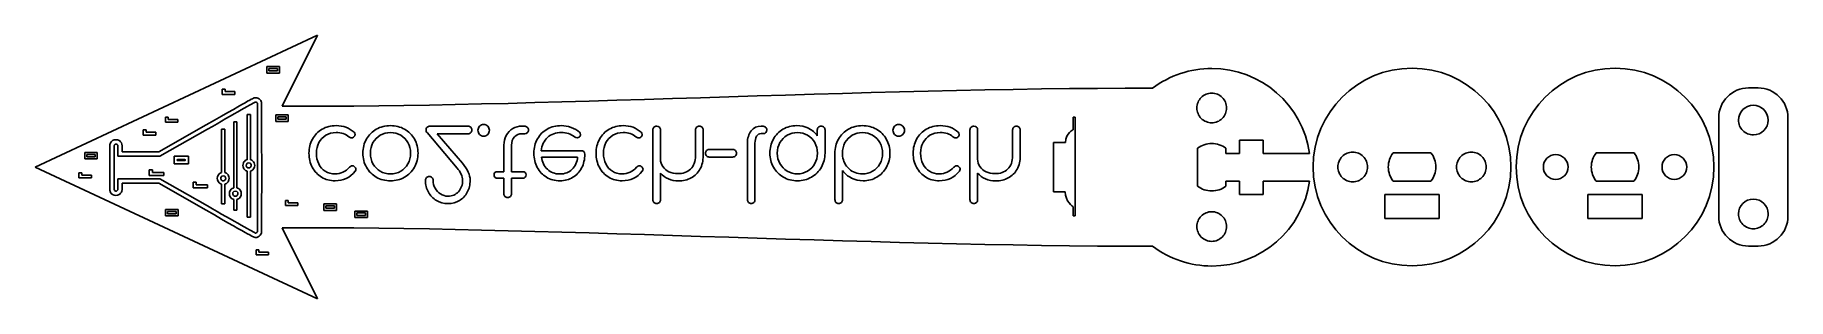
# Model space of a CAD drawing. Extents: x 18 to 195, y 347 to 373.
import ezdxf

# ---------------------------------------------------------------- set-up
doc = ezdxf.new("R2010")
doc.units = 0
doc.layers.get('0').update_dxf_attribs({"linetype": 'CONTINUOUS'})

msp = doc.modelspace()

# ---------------------------------------------------------------- linework, layer by layer
at = {"color": 7}
for p, q in [((46.723876, 373.355766), (18.153526, 359.999991)), ((43.153551, 366.154139), (46.723876, 373.355766)), ((41.592782, 370.158353), (42.224262, 370.158353)), ((41.592782, 369.831239), (41.592782, 370.158353)), ((41.592782, 369.503611), (41.592782, 369.831239)), ((42.224262, 369.503611), (41.592782, 369.503611)), ((41.794322, 369.962501), (41.794322, 369.71652)), ((42.653702, 369.962501), (41.794322, 369.962501)), ((41.794322, 369.71652), (42.653702, 369.71652)), ((42.224262, 370.158353), (42.855752, 370.158353)), ((42.855752, 369.503611), (42.224262, 369.503611)), ((42.653702, 369.71652), (42.653702, 369.962501)), ((42.855752, 370.158353), (42.855752, 369.831239)), ((42.855752, 369.831239), (42.855752, 369.503611)), ((157.399854, 370.000395), (157.399854, 370.000395)), ((177.929007, 370.000395), (177.929007, 370.000395)), ((37.22229, 367.867795), (37.08197, 367.867795)), ((37.08197, 367.867795), (37.08197, 367.610556)), ((37.08197, 367.610556), (37.08197, 367.353297)), ((37.08197, 367.353297), (37.7134, 367.353297)), ((37.36261, 367.867795), (37.22229, 367.867795)), ((37.36261, 367.750867), (37.36261, 367.867795)), ((37.36261, 367.633935), (37.36261, 367.750867)), ((37.85372, 367.633935), (37.36261, 367.633935)), ((37.7134, 367.353297), (38.34484, 367.353297)), ((38.34484, 367.633935), (37.85372, 367.633935)), ((38.34484, 367.493603), (38.34484, 367.633935)), ((38.34484, 367.353297), (38.34484, 367.493603)), ((192.38642, 368.000021), (191.438675, 368.000021)), ((39.765789, 365.327731), (39.602503, 365.327731)), ((39.602503, 365.327731), (39.602503, 363.03246)), ((39.928878, 365.327731), (39.765789, 365.327731)), ((39.928878, 363.03246), (39.928878, 365.327731)), ((40.569265, 366.511953), (40.635992, 366.445229)), ((40.635992, 366.445229), (40.635992, 359.942469)), ((41.031038, 366.616111), (41.031234, 366.616171)), ((42.486163, 365.271005), (43.117643, 365.271005)), ((42.486163, 364.943891), (42.486163, 365.271005)), ((43.117643, 365.271005), (43.749133, 365.271005)), ((43.749133, 365.271005), (43.749133, 364.943891)), ((191.913066, 366.249738), (191.913066, 366.249738)), ((29.235316, 363.745657), (29.094996, 363.745657)), ((29.094996, 363.745657), (29.094996, 363.488419)), ((29.094996, 363.488419), (29.094996, 363.231159)), ((29.375636, 363.745657), (29.235316, 363.745657)), ((29.375636, 363.628729), (29.375636, 363.745657)), ((29.375636, 363.511797), (29.375636, 363.628729)), ((29.866746, 363.511797), (29.375636, 363.511797)), ((30.357866, 363.511797), (29.866746, 363.511797)), ((30.357866, 363.371466), (30.357866, 363.511797)), ((35.448115, 364.259238), (30.654537, 361.519943)), ((30.783478, 361.084721), (35.59099, 363.8317)), ((31.471218, 365.039928), (31.330898, 365.039928)), ((31.330898, 365.039928), (31.330898, 364.78269)), ((31.330898, 364.78269), (31.330898, 364.52543)), ((31.330898, 364.52543), (31.962328, 364.52543)), ((31.611538, 365.039928), (31.471218, 365.039928)), ((31.611538, 364.923), (31.611538, 365.039928)), ((31.611538, 364.806068), (31.611538, 364.923)), ((32.102648, 364.806068), (31.611538, 364.806068)), ((31.962328, 364.52543), (32.593768, 364.52543)), ((32.593768, 364.806068), (32.102648, 364.806068)), ((32.593768, 364.665737), (32.593768, 364.806068)), ((32.593768, 364.52543), (32.593768, 364.665737)), ((37.181987, 363.831911), (37.018701, 363.831911)), ((37.018701, 363.831911), (37.018701, 361.631837)), ((37.345076, 363.831911), (37.181987, 363.831911)), ((37.345076, 361.631837), (37.345076, 363.831911)), ((38.405904, 364.566193), (38.242815, 364.566193)), ((38.242815, 364.566193), (38.242815, 361.223804)), ((38.568994, 364.566193), (38.405904, 364.566193)), ((38.568994, 361.223804), (38.568994, 364.566193)), ((42.486163, 364.616263), (42.486163, 364.943891)), ((43.117643, 364.616263), (42.486163, 364.616263)), ((42.687703, 365.075153), (42.687703, 364.829172)), ((43.547083, 365.075153), (42.687703, 365.075153)), ((42.687703, 364.829172), (43.547083, 364.829172)), ((43.749133, 364.616263), (43.117643, 364.616263)), ((43.547083, 364.829172), (43.547083, 365.075153)), ((43.749133, 364.943891), (43.749133, 364.616263)), ((48.588017, 364.187578), (48.588017, 364.187578)), ((54.096952, 364.187578), (54.096952, 364.187578)), ((54.096952, 363.485879), (54.096952, 363.485879)), ((57.799316, 363.475853), (60.836672, 359.887161)), ((61.939343, 364.137456), (58.079996, 364.137456)), ((63.518761, 364.297846), (63.518761, 364.297846)), ((67.622769, 364.137456), (67.412263, 364.137456)), ((77.617598, 364.187578), (77.617598, 364.187578)), ((80.63049, 363.756533), (80.63049, 356.699443)), ((81.402361, 360.789351), (81.402361, 363.756533)), ((84.940926, 363.756533), (84.940926, 361.150222)), ((85.712797, 361.150222), (85.712797, 363.756533)), ((91.704043, 364.137456), (91.573723, 364.137456)), ((95.249696, 363.485879), (95.249696, 363.485879)), ((97.254553, 363.756533), (97.254553, 363.155075)), ((98.036446, 361.400831), (98.036446, 363.756533)), ((101.819018, 363.485879), (101.819011, 363.485879)), ((105.4913, 364.297846), (105.4913, 364.297846)), ((109.685532, 364.187578), (109.685532, 364.187578)), ((112.698413, 363.756533), (112.698413, 356.699443)), ((113.470276, 360.789351), (113.470276, 363.756533)), ((117.008839, 363.756533), (117.008839, 361.150222)), ((117.780709, 361.150222), (117.780709, 363.756533)), ((123.126447, 365.041544), (123.326435, 365.041544)), ((123.126447, 363.761212), (123.126447, 365.041544)), ((123.326435, 365.041544), (123.326435, 355.041638)), ((137.143681, 364.476221), (137.143681, 364.476221)), ((188.412502, 364.973851), (188.412502, 355.026135)), ((195.412593, 355.026135), (195.412593, 364.973851)), ((26.450908, 362.271699), (26.520383, 362.2023)), ((26.520383, 362.2023), (26.520383, 361.643504)), ((26.520383, 361.643504), (26.520383, 361.084721)), ((26.955504, 361.519943), (26.955504, 361.901589)), ((29.094996, 363.231159), (29.726426, 363.231159)), ((29.726426, 363.231159), (30.357866, 363.231159)), ((30.357866, 363.231159), (30.357866, 363.371466)), ((37.018701, 361.631837), (37.018701, 359.43176)), ((37.345076, 359.43176), (37.345076, 361.631837)), ((39.602503, 363.03246), (39.602503, 360.737189)), ((39.928878, 360.73726), (39.928878, 363.03246)), ((61.367956, 360.378354), (58.801741, 363.355562)), ((58.801741, 363.355562), (61.939343, 363.355562)), ((65.567796, 362.202773), (65.567796, 359.526287)), ((66.339667, 359.526287), (66.339667, 362.202773)), ((67.412263, 363.365585), (67.682918, 363.365585)), ((73.383941, 361.651438), (69.334133, 361.651438)), ((88.690411, 361.781754), (86.334712, 361.781754)), ((90.19038, 362.403256), (90.19038, 356.689424)), ((90.952217, 356.689424), (90.952217, 362.403256)), ((91.573723, 363.375611), (91.824333, 363.375611)), ((121.143622, 362.476327), (122.349233, 362.487836)), ((121.143622, 357.476115), (121.143622, 362.476327)), ((135.703458, 358.059026), (135.703458, 361.892384)), ((138.583903, 361.893416), (138.583903, 361.376134)), ((139.944025, 361.376134), (139.944025, 362.725924)), ((139.944025, 362.725924), (142.343878, 362.725924)), ((142.343878, 362.725924), (142.343878, 361.376134)), ((18.153526, 359.999991), (46.723876, 346.644218)), ((23.172187, 361.468131), (23.803667, 361.468131)), ((23.172187, 361.141018), (23.172187, 361.468131)), ((23.172187, 360.813389), (23.172187, 361.141018)), ((23.803667, 360.813389), (23.172187, 360.813389)), ((23.373727, 361.272279), (23.373727, 361.026298)), ((24.233107, 361.272279), (23.373727, 361.272279)), ((23.373727, 361.026298), (24.233107, 361.026298)), ((23.803667, 361.468131), (24.435157, 361.468131)), ((24.435157, 360.813389), (23.803667, 360.813389)), ((24.233107, 361.026298), (24.233107, 361.272279)), ((24.435157, 361.468131), (24.435157, 361.141018)), ((24.435157, 361.141018), (24.435157, 360.813389)), ((26.520383, 361.084721), (28.65193, 361.084721)), ((28.805031, 361.519943), (26.955504, 361.519943)), ((28.65193, 361.084721), (30.783478, 361.084721)), ((30.654537, 361.519943), (28.805031, 361.519943)), ((32.939047, 361.084802), (32.204693, 361.084802)), ((32.204693, 361.084802), (32.204693, 360.704032)), ((32.204693, 360.704032), (32.204693, 360.323261)), ((32.204693, 360.323261), (32.939047, 360.323261)), ((33.673363, 361.084802), (32.939047, 361.084802)), ((32.939047, 360.649637), (32.939047, 360.649637)), ((32.939047, 360.323261), (33.673363, 360.323261)), ((33.673363, 360.704032), (33.673363, 361.084802)), ((33.673363, 360.323261), (33.673363, 360.704032)), ((38.242815, 361.223804), (38.242815, 357.881411)), ((38.568994, 357.881481), (38.568994, 361.223804)), ((39.602503, 360.737189), (39.534991, 360.720115)), ((39.996391, 360.720185), (39.928878, 360.73726)), ((39.94189, 359.970554), (39.941831, 359.970303)), ((40.313326, 360.418617), (40.313326, 360.418687)), ((40.635992, 359.942469), (40.635992, 353.439699)), ((69.354185, 361.009883), (73.023067, 361.009883)), ((86.334712, 361.009883), (88.690411, 361.009883)), ((99.032264, 361.390805), (99.032264, 359.0351)), ((138.583903, 361.376134), (139.944025, 361.376134)), ((142.343878, 361.376134), (147.034549, 361.376134)), ((152.899856, 360.000394), (152.899856, 360.000394)), ((155.483693, 361.440701), (159.31705, 361.440701)), ((155.483693, 361.440701), (155.483693, 361.440701)), ((164.899857, 360.000394), (164.899857, 360.000394)), ((173.179006, 360.000398), (173.179006, 360.000398)), ((176.01286, 361.440701), (179.846203, 361.440701)), ((176.01286, 361.440701), (176.01286, 361.440701)), ((185.179007, 360.000398), (185.179007, 360.000398)), ((22.726739, 359.416262), (22.586419, 359.416262)), ((22.586419, 359.416262), (22.586419, 359.159024)), ((22.586419, 359.159024), (22.586419, 358.901764)), ((22.586419, 358.901764), (23.217849, 358.901764)), ((22.867059, 359.416262), (22.726739, 359.416262)), ((22.867059, 359.299334), (22.867059, 359.416262)), ((22.867059, 359.182402), (22.867059, 359.299334)), ((23.358169, 359.182402), (22.867059, 359.182402)), ((23.217849, 358.901764), (23.849289, 358.901764)), ((23.849289, 359.182402), (23.358169, 359.182402)), ((23.849289, 359.042071), (23.849289, 359.182402)), ((23.849289, 358.901764), (23.849289, 359.042071)), ((28.65193, 358.800214), (26.520383, 358.800214)), ((26.520383, 358.800214), (26.520383, 358.241414)), ((26.520383, 358.241414), (26.520383, 357.682628)), ((26.955504, 357.98335), (26.955504, 358.364995)), ((26.955504, 358.364995), (28.805031, 358.364995)), ((30.783478, 358.800214), (28.65193, 358.800214)), ((28.805031, 358.364995), (30.654537, 358.364995)), ((29.865584, 359.724904), (29.702494, 359.724904)), ((29.702494, 359.724904), (29.702494, 359.425727)), ((29.702494, 359.425727), (29.702494, 359.126558)), ((29.702494, 359.126558), (30.436829, 359.126558)), ((30.02887, 359.724904), (29.865584, 359.724904)), ((30.02887, 359.588919), (30.02887, 359.724904)), ((30.02887, 359.45293), (30.02887, 359.588919)), ((30.600017, 359.45293), (30.02887, 359.45293)), ((30.436829, 359.126558), (31.171184, 359.126558)), ((31.171184, 359.452934), (30.600017, 359.45293)), ((30.654537, 358.364995), (35.448115, 355.6257)), ((35.59099, 356.053232), (30.783478, 358.800214)), ((31.171184, 359.289746), (31.171184, 359.452934)), ((31.171184, 359.126558), (31.171184, 359.289746)), ((34.29901, 358.473817), (34.135921, 358.473817)), ((34.135921, 358.473817), (34.135921, 358.174636)), ((34.135921, 358.174636), (34.135921, 357.87546)), ((34.4621, 358.473817), (34.29901, 358.473817)), ((34.4621, 358.337831), (34.4621, 358.473817)), ((34.4621, 358.201825), (34.4621, 358.337831)), ((35.033267, 358.201825), (34.4621, 358.201825)), ((35.60459, 358.201835), (35.033267, 358.201825)), ((35.60459, 358.038648), (35.60459, 358.201835)), ((37.018701, 359.43176), (36.951188, 359.414685)), ((36.951188, 358.294461), (37.018701, 358.277386)), ((37.018701, 358.277386), (37.018701, 357.274012)), ((37.412589, 359.414685), (37.345076, 359.43176)), ((37.345076, 358.277383), (37.412589, 358.294457)), ((37.345076, 357.274012), (37.345076, 358.277383)), ((37.357872, 358.665068), (37.35801, 358.66481)), ((37.729524, 359.113187), (37.729524, 359.113187)), ((39.534991, 359.59989), (39.602503, 359.582816)), ((39.602503, 359.582816), (39.602503, 357.246743)), ((39.928878, 359.582816), (39.996391, 359.59989)), ((39.928878, 357.246743), (39.928878, 359.582816)), ((65.567796, 359.526287), (64.916219, 359.526287)), ((64.916219, 358.854665), (65.567796, 358.854665)), ((65.567796, 358.854665), (65.567796, 357.300905)), ((67.472408, 359.526287), (66.339667, 359.526287)), ((66.339667, 357.300905), (66.339667, 358.854665)), ((66.339667, 358.854665), (67.472408, 358.854665)), ((71.228719, 359.295732), (71.228719, 359.295732)), ((71.228719, 358.604059), (71.228719, 358.604059)), ((81.402361, 356.699443), (81.402361, 359.385952)), ((83.226779, 358.594036), (83.226779, 358.594036)), ((95.249696, 358.604059), (95.249696, 358.604059)), ((99.042283, 358.944881), (99.042283, 356.699443)), ((99.814147, 356.699443), (99.814147, 359.636561)), ((101.899197, 358.604059), (101.899204, 358.604059)), ((113.470276, 356.699443), (113.470276, 359.385952)), ((115.294698, 358.594036), (115.294698, 358.594036)), ((139.944025, 358.576305), (138.583903, 358.576305)), ((138.583903, 358.576305), (138.583903, 358.060058)), ((139.944025, 357.226001), (139.944025, 358.576305)), ((147.032998, 358.576305), (142.343878, 358.576305)), ((142.343878, 358.576305), (142.343878, 357.226001)), ((159.31602, 358.560271), (155.482662, 358.560271)), ((179.845162, 358.560271), (176.011829, 358.560271)), ((26.520383, 357.682628), (26.450908, 357.613233)), ((34.135921, 357.87546), (34.870275, 357.87546)), ((34.870275, 357.87546), (35.60459, 357.87546)), ((35.60459, 357.87546), (35.60459, 358.038648)), ((37.018701, 357.274012), (37.018701, 356.270642)), ((37.345076, 356.270642), (37.345076, 357.274012)), ((38.242815, 357.881411), (38.175302, 357.864336)), ((38.175302, 356.744112), (38.242815, 356.727037)), ((38.242815, 356.727037), (38.242815, 356.186028)), ((38.636506, 357.864407), (38.568994, 357.881481)), ((38.568994, 356.727037), (38.636506, 356.744112)), ((38.568994, 356.186028), (38.568994, 356.727037)), ((38.581986, 357.114793), (38.581947, 357.114532)), ((38.953442, 357.562839), (38.953442, 357.562909)), ((39.602503, 357.246743), (39.602503, 354.91068)), ((39.928878, 354.91068), (39.928878, 357.246743)), ((43.614337, 356.605788), (43.474017, 356.605788)), ((43.474017, 356.605788), (43.474017, 356.348549)), ((43.474017, 356.348549), (43.474017, 356.09129)), ((43.754657, 356.605788), (43.614337, 356.605788)), ((43.754657, 356.488859), (43.754657, 356.605788)), ((43.754657, 356.371928), (43.754657, 356.488859)), ((44.245767, 356.371928), (43.754657, 356.371928)), ((44.736887, 356.371928), (44.245767, 356.371928)), ((44.736887, 356.231596), (44.736887, 356.371928)), ((122.319626, 357.487836), (121.143622, 357.476115)), ((142.343878, 357.226001), (139.944025, 357.226001)), ((154.650153, 357.200136), (160.150075, 357.200136)), ((154.650153, 354.800295), (154.650153, 357.200136)), ((160.150075, 357.200136), (160.150075, 354.800295)), ((175.179323, 357.200136), (180.679231, 357.200136)), ((175.179323, 354.800295), (175.179323, 357.200136)), ((180.679231, 357.200136), (180.679231, 354.800295)), ((191.912713, 356.749542), (191.912713, 356.749542)), ((31.354649, 355.705682), (31.986129, 355.705682)), ((31.354649, 355.378569), (31.354649, 355.705682)), ((31.354649, 355.050941), (31.354649, 355.378569)), ((31.986129, 355.050941), (31.354649, 355.050941)), ((31.556189, 355.509831), (31.556189, 355.263849)), ((32.415569, 355.509831), (31.556189, 355.509831)), ((31.556189, 355.263849), (32.415569, 355.263849)), ((31.986129, 355.705682), (32.617619, 355.705682)), ((32.617619, 355.050941), (31.986129, 355.050941)), ((32.415569, 355.263849), (32.415569, 355.509831)), ((32.617619, 355.705682), (32.617619, 355.378569)), ((32.617619, 355.378569), (32.617619, 355.050941)), ((37.018701, 356.270642), (37.181987, 356.270642)), ((37.181987, 356.270642), (37.345076, 356.270642)), ((38.242815, 356.186028), (38.242815, 355.645019)), ((38.242815, 355.645019), (38.405904, 355.645019)), ((38.405904, 355.645019), (38.568994, 355.645019)), ((38.568994, 355.645019), (38.568994, 356.186028)), ((39.602503, 354.91068), (39.765789, 354.91068)), ((39.765789, 354.91068), (39.928878, 354.91068)), ((43.474017, 356.09129), (44.105447, 356.09129)), ((44.105447, 356.09129), (44.736887, 356.09129)), ((44.736887, 356.09129), (44.736887, 356.231596)), ((47.367962, 356.265082), (47.999442, 356.265082)), ((47.367962, 355.937969), (47.367962, 356.265082)), ((47.367962, 355.610341), (47.367962, 355.937969)), ((47.999442, 355.610341), (47.367962, 355.610341)), ((47.569502, 356.06923), (47.569502, 355.823249)), ((48.428882, 356.06923), (47.569502, 356.06923)), ((47.569502, 355.823249), (48.428882, 355.823249)), ((47.999442, 356.265082), (48.630932, 356.265082)), ((48.630932, 355.610341), (47.999442, 355.610341)), ((48.428882, 355.823249), (48.428882, 356.06923)), ((48.630932, 356.265082), (48.630932, 355.937969)), ((48.630932, 355.937969), (48.630932, 355.610341)), ((50.506355, 355.545451), (51.137834, 355.545451)), ((50.506355, 355.218337), (50.506355, 355.545451)), ((50.506355, 354.890709), (50.506355, 355.218337)), ((51.137834, 354.890709), (50.506355, 354.890709)), ((50.707893, 355.349599), (50.707893, 355.103618)), ((51.567274, 355.349599), (50.707893, 355.349599)), ((50.707893, 355.103618), (51.567274, 355.103618)), ((51.137834, 355.545451), (51.769324, 355.545451)), ((51.769324, 354.890709), (51.137834, 354.890709)), ((51.567274, 355.103618), (51.567274, 355.349599)), ((51.769324, 355.545451), (51.769324, 355.218337)), ((51.769324, 355.218337), (51.769324, 354.890709)), ((123.126447, 355.041638), (123.126203, 355.985299)), ((123.326435, 355.041638), (123.126447, 355.041638)), ((160.150075, 354.800295), (154.650153, 354.800295)), ((180.679231, 354.800295), (175.179323, 354.800295)), ((40.635992, 353.439699), (40.569265, 353.372964)), ((46.723876, 346.644218), (43.153551, 353.845846)), ((40.64229, 351.625271), (40.50197, 351.625271)), ((40.50197, 351.625271), (40.50197, 351.368033)), ((40.50197, 351.368033), (40.50197, 351.110773)), ((40.50197, 351.110773), (41.1334, 351.110773)), ((40.78261, 351.625271), (40.64229, 351.625271)), ((40.78261, 351.508343), (40.78261, 351.625271)), ((40.78261, 351.391411), (40.78261, 351.508343)), ((41.27372, 351.391411), (40.78261, 351.391411)), ((41.1334, 351.110773), (41.76484, 351.110773)), ((41.76484, 351.391411), (41.27372, 351.391411)), ((41.76484, 351.25108), (41.76484, 351.391411)), ((41.76484, 351.110773), (41.76484, 351.25108)), ((137.143681, 352.47622), (137.143681, 352.47622)), ((191.438675, 351.999965), (192.38642, 351.999965))]:
    msp.add_line(p, q, dxfattribs=at)
for points in [[(137.14368, 369.976127), (134.985958, 369.972396), (132.887312, 369.270856), (131.161099, 367.97625)], [(147.034549, 361.376134), (146.337639, 366.30503), (142.121586, 369.970835), (137.14368, 369.976127)], [(157.399854, 370.000395), (151.877079, 370.000343), (147.399999, 365.523261), (147.399949, 360.000486)], [(167.39976, 360.000486), (167.39971, 365.523261), (162.92263, 370.000343), (157.399854, 370.000395)], [(177.929007, 370.000395), (172.406238, 370.000335), (167.929166, 365.523256), (167.929116, 360.000486)], [(187.928913, 360.000486), (187.928863, 365.523261), (183.451783, 370.000343), (177.929007, 370.000395)], [(40.410297, 367.009292), (40.24289, 366.998497), (40.20566, 366.978001), (35.448115, 364.259238)], [(40.697048, 366.96292), (40.605003, 367.007528), (40.541809, 367.017773), (40.410297, 367.009292)], [(41.031234, 366.616171), (40.98374, 366.749644), (40.849108, 366.889355), (40.697048, 366.96292)], [(131.161099, 367.97625), (101.620198, 368.00001), (68.153522, 366.000008), (43.153551, 366.154139)], [(135.643681, 365.976221), (135.64368, 366.374046), (135.801716, 366.755577), (136.08302, 367.036882)], [(136.08302, 367.036882), (136.364325, 367.318187), (136.745856, 367.476222), (137.143681, 367.476222)], [(137.143681, 367.476222), (137.541506, 367.476222), (137.923037, 367.318187), (138.204342, 367.036882)], [(138.204342, 367.036882), (138.485646, 366.755577), (138.643682, 366.374046), (138.643682, 365.976221)], [(191.438675, 368.000021), (189.762169, 368.000021), (188.412502, 366.650346), (188.412502, 364.973851)], [(195.412593, 364.973851), (195.412593, 366.650346), (194.062925, 368.000021), (192.38642, 368.000021)], [(35.59099, 363.8317), (38.235121, 365.342544), (40.421915, 366.578681), (40.45053, 366.578681)], [(40.45053, 366.578681), (40.479182, 366.578681), (40.532565, 366.548625), (40.569265, 366.511953)], [(41.069701, 359.95603), (41.068819, 365.461187), (41.063813, 366.527595), (41.031038, 366.616111)], [(136.08302, 364.915561), (135.801716, 365.196866), (135.64368, 365.578397), (135.643681, 365.976221)], [(138.643682, 365.976221), (138.643682, 365.578397), (138.485646, 365.196866), (138.204342, 364.915561)], [(190.412896, 364.750091), (190.413091, 365.578446), (191.08471, 366.249832), (191.913066, 366.249738)], [(191.913066, 366.249738), (192.741218, 366.249544), (193.412519, 365.578243), (193.412714, 364.750091)], [(47.184619, 363.826704), (46.770282, 363.579438), (46.442824, 363.245296), (46.202243, 362.824279)], [(48.588017, 364.187578), (48.066754, 364.187578), (47.598955, 364.067287), (47.184619, 363.826704)], [(47.555521, 363.215224), (47.856247, 363.39566), (48.200413, 363.485879), (48.588017, 363.485879)], [(50.412439, 363.515949), (49.931271, 363.963702), (49.32313, 364.187578), (48.588017, 364.187578)], [(48.588017, 363.485879), (49.122647, 363.485879), (49.55369, 363.342198), (49.881148, 363.054837)], [(50.512684, 363.295417), (50.512684, 363.382292), (50.479269, 363.455803), (50.412439, 363.515949)], [(52.663482, 363.826704), (52.242465, 363.586119), (51.911664, 363.255317), (51.671079, 362.834298)], [(54.096952, 364.187578), (53.569006, 364.187578), (53.091182, 364.067287), (52.663482, 363.826704)], [(53.054427, 363.215224), (53.368523, 363.39566), (53.716032, 363.485879), (54.096952, 363.485879)], [(55.520396, 363.826704), (55.099377, 364.067287), (54.624896, 364.187578), (54.096952, 364.187578)], [(54.096952, 363.485879), (54.484558, 363.485879), (54.832065, 363.39566), (55.139474, 363.215224)], [(56.522825, 362.834298), (56.282244, 363.255317), (55.948101, 363.586119), (55.520396, 363.826704)], [(57.799316, 364.027191), (57.725806, 363.946996), (57.689052, 363.853434), (57.689052, 363.746507)], [(57.689052, 363.746507), (57.689052, 363.639583), (57.725806, 363.549364), (57.799316, 363.475853)], [(58.079996, 364.137456), (57.973069, 364.137456), (57.879509, 364.100701), (57.799316, 364.027191)], [(62.220016, 364.027191), (62.146507, 364.100701), (62.052949, 364.137456), (61.939343, 364.137456)], [(61.939343, 363.355562), (62.046267, 363.355562), (62.136486, 363.395659), (62.209997, 363.475853)], [(62.209997, 363.475853), (62.290193, 363.549364), (62.330291, 363.639583), (62.330291, 363.746507)], [(62.330291, 363.746507), (62.330291, 363.853434), (62.293533, 363.946996), (62.220016, 364.027191)], [(63.107764, 364.12743), (62.994158, 364.013821), (62.937355, 363.876822), (62.937355, 363.716433)], [(62.937355, 363.716433), (62.937355, 363.549362), (62.994158, 363.409024), (63.107764, 363.295417)], [(63.518761, 364.297846), (63.358371, 364.297846), (63.221373, 364.24104), (63.107764, 364.12743)], [(63.929754, 364.12743), (63.816148, 364.24104), (63.67915, 364.297846), (63.518761, 364.297846)], [(64.100163, 363.716433), (64.100163, 363.876822), (64.04336, 364.013821), (63.929754, 364.12743)], [(63.929754, 363.305436), (64.04336, 363.419047), (64.100163, 363.556046), (64.100163, 363.716433)], [(66.459961, 363.886849), (66.179279, 363.713092), (65.958743, 363.482533), (65.798354, 363.195172)], [(67.412263, 364.137456), (67.058072, 364.137456), (66.740638, 364.05392), (66.459961, 363.886849)], [(67.923502, 364.027191), (67.843306, 364.100701), (67.743062, 364.137456), (67.622769, 364.137456)], [(67.682918, 363.365585), (67.789845, 363.365585), (67.876721, 363.402341), (67.943546, 363.475853)], [(68.043792, 363.756533), (68.043792, 363.86346), (68.003695, 363.953679), (67.923502, 364.027191)], [(67.943546, 363.475853), (68.010377, 363.549364), (68.043792, 363.642925), (68.043792, 363.756533)], [(69.945617, 363.836727), (69.524598, 363.596144), (69.193796, 363.265343), (68.953211, 362.844324)], [(71.379087, 364.187578), (70.844457, 364.187578), (70.366634, 364.070628), (69.945617, 363.836727)], [(69.975691, 362.984666), (70.349929, 363.325489), (70.817728, 363.495901), (71.379087, 363.495901)], [(72.361464, 364.007139), (72.02064, 364.127432), (71.693181, 364.187578), (71.379087, 364.187578)], [(71.379087, 363.495901), (71.61967, 363.495901), (71.860252, 363.455804), (72.100835, 363.375611)], [(73.203502, 363.535998), (72.982969, 363.723118), (72.702289, 363.880165), (72.361464, 364.007139)], [(73.313773, 363.305436), (73.313773, 363.392316), (73.277016, 363.46917), (73.203502, 363.535998)], [(76.214199, 363.826704), (75.799864, 363.579438), (75.472406, 363.245296), (75.231826, 362.824279)], [(77.617598, 364.187578), (77.096336, 364.187578), (76.628537, 364.067287), (76.214199, 363.826704)], [(76.585106, 363.215224), (76.88583, 363.39566), (77.229994, 363.485879), (77.617598, 363.485879)], [(79.44202, 363.515949), (78.960853, 363.963702), (78.352712, 364.187578), (77.617598, 364.187578)], [(77.617598, 363.485879), (78.152228, 363.485879), (78.583273, 363.342198), (78.910734, 363.054837)], [(79.542259, 363.295417), (79.542259, 363.382292), (79.508846, 363.455803), (79.44202, 363.515949)], [(80.740758, 364.03721), (80.667246, 363.963701), (80.63049, 363.870142), (80.63049, 363.756533)], [(81.021435, 364.137456), (80.907831, 364.137456), (80.814272, 364.10404), (80.740758, 364.03721)], [(81.292093, 364.03721), (81.225265, 364.10404), (81.135046, 364.137456), (81.021435, 364.137456)], [(81.402361, 363.756533), (81.402361, 363.870142), (81.365605, 363.963701), (81.292093, 364.03721)], [(85.051194, 364.027191), (84.977682, 363.953679), (84.940926, 363.86346), (84.940926, 363.756533)], [(85.331875, 364.137456), (85.218264, 364.137456), (85.124704, 364.100701), (85.051194, 364.027191)], [(85.602529, 364.027191), (85.529017, 364.100701), (85.438799, 364.137456), (85.331875, 364.137456)], [(85.712797, 363.756533), (85.712797, 363.86346), (85.676041, 363.953679), (85.602529, 364.027191)], [(90.571298, 363.656288), (90.317352, 363.32883), (90.19038, 362.911153), (90.19038, 362.403256)], [(91.573723, 364.137456), (91.16607, 364.137456), (90.831928, 363.977066), (90.571298, 363.656288)], [(92.02482, 364.03721), (91.944622, 364.10404), (91.837696, 364.137456), (91.704043, 364.137456)], [(91.824333, 363.375611), (91.924574, 363.375611), (92.004767, 363.412367), (92.064914, 363.485879)], [(92.155133, 363.756533), (92.155133, 363.870142), (92.111695, 363.963701), (92.02482, 364.03721)], [(92.064914, 363.485879), (92.12506, 363.552706), (92.155133, 363.642925), (92.155133, 363.756533)], [(93.786155, 363.826704), (93.378502, 363.579438), (93.054382, 363.245296), (92.813797, 362.824279)], [(95.169506, 364.187578), (94.661605, 364.187578), (94.200488, 364.067287), (93.786155, 363.826704)], [(94.207171, 363.215224), (94.521265, 363.39566), (94.868774, 363.485879), (95.249696, 363.485879)], [(96.362392, 363.916924), (96.001517, 364.09736), (95.603888, 364.187578), (95.169506, 364.187578)], [(95.249696, 363.485879), (95.630618, 363.485879), (95.974784, 363.39566), (96.282192, 363.215224)], [(97.254553, 363.155075), (97.020652, 363.475854), (96.723265, 363.729803), (96.362392, 363.916924)], [(97.364818, 364.03721), (97.291308, 363.963701), (97.254553, 363.870142), (97.254553, 363.756533)], [(97.645495, 364.137456), (97.531891, 364.137456), (97.438332, 364.10404), (97.364818, 364.03721)], [(97.926175, 364.027191), (97.852666, 364.100701), (97.759105, 364.137456), (97.645495, 364.137456)], [(98.036446, 363.756533), (98.036446, 363.86346), (97.999689, 363.953679), (97.926175, 364.027191)], [(100.395567, 363.826704), (99.974548, 363.579438), (99.640405, 363.241953), (99.393138, 362.81425)], [(101.819011, 364.187578), (101.297751, 364.187578), (100.82327, 364.067287), (100.395567, 363.826704)], [(100.786519, 363.215224), (101.093931, 363.39566), (101.438098, 363.485879), (101.819018, 363.485879)], [(103.232433, 363.826704), (102.811416, 364.067287), (102.340275, 364.187578), (101.819011, 364.187578)], [(101.819011, 363.485879), (102.199936, 363.485879), (102.544102, 363.39566), (102.85151, 363.215224)], [(104.234861, 362.81425), (103.994279, 363.241953), (103.660136, 363.579438), (103.232433, 363.826704)], [(105.080307, 364.12743), (104.966696, 364.013821), (104.909891, 363.876822), (104.909891, 363.716433)], [(104.909891, 363.716433), (104.909891, 363.549362), (104.966696, 363.409024), (105.080307, 363.295417)], [(105.4913, 364.297846), (105.330911, 364.297846), (105.193914, 364.24104), (105.080307, 364.12743)], [(105.902294, 364.12743), (105.788687, 364.24104), (105.65169, 364.297846), (105.4913, 364.297846)], [(106.072706, 363.716433), (106.072706, 363.876822), (106.015902, 364.013821), (105.902294, 364.12743)], [(105.902294, 363.305436), (106.015902, 363.419047), (106.072706, 363.556046), (106.072706, 363.716433)], [(108.282136, 363.826704), (107.867799, 363.579438), (107.540338, 363.245296), (107.299756, 362.824279)], [(109.685532, 364.187578), (109.16427, 364.187578), (108.696471, 364.067287), (108.282136, 363.826704)], [(108.653029, 363.215224), (108.953758, 363.39566), (109.297925, 363.485879), (109.685532, 363.485879)], [(111.509947, 363.515949), (111.028784, 363.963702), (110.420645, 364.187578), (109.685532, 364.187578)], [(109.685532, 363.485879), (110.22016, 363.485879), (110.651203, 363.342198), (110.978663, 363.054837)], [(111.610192, 363.295417), (111.610192, 363.382292), (111.576777, 363.455803), (111.509947, 363.515949)], [(112.808677, 364.03721), (112.735168, 363.963701), (112.698413, 363.870142), (112.698413, 363.756533)], [(113.089354, 364.137456), (112.975748, 364.137456), (112.882189, 364.10404), (112.808677, 364.03721)], [(113.360009, 364.03721), (113.293183, 364.10404), (113.202965, 364.137456), (113.089354, 364.137456)], [(113.470276, 363.756533), (113.470276, 363.870142), (113.433521, 363.963701), (113.360009, 364.03721)], [(117.119113, 364.027191), (117.045597, 363.953679), (117.008839, 363.86346), (117.008839, 363.756533)], [(117.39979, 364.137456), (117.28618, 364.137456), (117.19262, 364.100701), (117.119113, 364.027191)], [(117.670449, 364.027191), (117.596937, 364.100701), (117.506717, 364.137456), (117.39979, 364.137456)], [(117.780709, 363.756533), (117.780709, 363.86346), (117.743956, 363.953679), (117.670449, 364.027191)], [(122.349233, 362.487836), (122.382306, 363.487834), (123.126447, 363.761212), (123.126447, 363.761212)], [(137.143681, 364.476221), (136.745856, 364.476221), (136.364325, 364.634256), (136.08302, 364.915561)], [(138.204342, 364.915561), (137.923037, 364.634256), (137.541506, 364.476221), (137.143681, 364.476221)], [(190.852236, 363.689261), (190.57089, 363.970607), (190.412851, 364.352207), (190.412896, 364.750091)], [(191.913066, 363.249921), (191.515182, 363.249876), (191.133582, 363.407914), (190.852236, 363.689261)], [(193.412714, 364.750091), (193.412807, 363.921735), (192.741422, 363.250115), (191.913066, 363.249921)], [(25.761025, 362.390271), (25.706662, 362.270143), (25.705485, 362.224984), (25.705485, 359.942469)], [(26.329896, 362.755431), (26.053782, 362.755431), (25.874344, 362.640288), (25.761025, 362.390271)], [(26.139409, 359.942466), (26.139409, 362.047088), (26.143335, 362.197524), (26.187099, 362.250109)], [(26.187099, 362.250109), (26.266191, 362.343686), (26.370403, 362.352202), (26.450908, 362.271699)], [(26.806545, 362.547853), (26.687221, 362.689395), (26.535573, 362.755431), (26.329896, 362.755431)], [(26.955504, 361.901589), (26.955504, 362.313926), (26.937841, 362.392839), (26.806545, 362.547853)], [(46.202243, 362.824279), (45.968343, 362.396574), (45.851393, 361.922091), (45.851393, 361.400831)], [(46.603212, 361.400831), (46.603212, 361.795119), (46.686748, 362.15265), (46.853821, 362.473424)], [(46.853821, 362.473424), (47.020892, 362.787521), (47.254792, 363.034787), (47.555521, 363.215224)], [(49.881148, 363.054837), (49.968028, 362.981325), (50.058247, 362.944569), (50.151806, 362.944569)], [(50.151806, 362.944569), (50.232, 362.944569), (50.30551, 362.9713), (50.372338, 363.024763)], [(50.372338, 363.024763), (50.465902, 363.104958), (50.512684, 363.195177), (50.512684, 363.295417)], [(51.671079, 362.834298), (51.430494, 362.406597), (51.310201, 361.928775), (51.310201, 361.400831)], [(52.062027, 361.400831), (52.062027, 361.795119), (52.148905, 362.15265), (52.32266, 362.473424)], [(52.32266, 362.473424), (52.503096, 362.787521), (52.747018, 363.034787), (53.054427, 363.215224)], [(55.139474, 363.215224), (55.446887, 363.034787), (55.687469, 362.787521), (55.861222, 362.473424)], [(55.861222, 362.473424), (56.034977, 362.15265), (56.121854, 361.795119), (56.121854, 361.400831)], [(56.883699, 361.400831), (56.883699, 361.928775), (56.763407, 362.406597), (56.522825, 362.834298)], [(63.107764, 363.295417), (63.228054, 363.181806), (63.365053, 363.125001), (63.518761, 363.125001)], [(63.518761, 363.125001), (63.67915, 363.125001), (63.816148, 363.185146), (63.929754, 363.305436)], [(65.798354, 363.195172), (65.644649, 362.901127), (65.567796, 362.570327), (65.567796, 362.202773)], [(66.339667, 362.202773), (66.339667, 362.543596), (66.43991, 362.824274), (66.640396, 363.044808)], [(66.640396, 363.044808), (66.84088, 363.258659), (67.098169, 363.365585), (67.412263, 363.365585)], [(68.953211, 362.844324), (68.719312, 362.416623), (68.602362, 361.935459), (68.602362, 361.400831)], [(69.334133, 361.651438), (69.3876, 362.199429), (69.601453, 362.643838), (69.975691, 362.984666)], [(72.100835, 363.375611), (72.348102, 363.288733), (72.545246, 363.181809), (72.692267, 363.054837)], [(72.692267, 363.054837), (72.779142, 362.988007), (72.86936, 362.954592), (72.962922, 362.954592)], [(72.962922, 362.954592), (73.036433, 362.954592), (73.109945, 362.981322), (73.183457, 363.034782)], [(73.183457, 363.034782), (73.270334, 363.114977), (73.313773, 363.205196), (73.313773, 363.305436)], [(73.644573, 361.561218), (73.577745, 361.621365), (73.490868, 361.651438), (73.383941, 361.651438)], [(75.231826, 362.824279), (74.997922, 362.396574), (74.880971, 361.922091), (74.880971, 361.400831)], [(75.632793, 361.400831), (75.632793, 361.795119), (75.716329, 362.15265), (75.883399, 362.473424)], [(75.883399, 362.473424), (76.050475, 362.787521), (76.284377, 363.034787), (76.585106, 363.215224)], [(78.910734, 363.054837), (78.997606, 362.981325), (79.087826, 362.944569), (79.181392, 362.944569)], [(79.181392, 362.944569), (79.261583, 362.944569), (79.335091, 362.9713), (79.401917, 363.024763)], [(79.401917, 363.024763), (79.495478, 363.104958), (79.542259, 363.195177), (79.542259, 363.295417)], [(86.064054, 361.671486), (85.990542, 361.597974), (85.953787, 361.507756), (85.953787, 361.400831)], [(86.334712, 361.781754), (86.227786, 361.781754), (86.137566, 361.744998), (86.064054, 361.671486)], [(88.971098, 361.671486), (88.897582, 361.744998), (88.804019, 361.781754), (88.690411, 361.781754)], [(89.081363, 361.400831), (89.081363, 361.507756), (89.044608, 361.597974), (88.971098, 361.671486)], [(90.952217, 362.403256), (90.952217, 362.690617), (91.009021, 362.924516), (91.12263, 363.104953)], [(91.12263, 363.104953), (91.242923, 363.285391), (91.393287, 363.375611), (91.573723, 363.375611)], [(92.813797, 362.824279), (92.579901, 362.396574), (92.462953, 361.922091), (92.462953, 361.400831)], [(93.214772, 361.400831), (93.214772, 361.795119), (93.301648, 362.15265), (93.4754, 362.473424)], [(93.4754, 362.473424), (93.655837, 362.787521), (93.89976, 363.034787), (94.207171, 363.215224)], [(96.282192, 363.215224), (96.589602, 363.034787), (96.830186, 362.787521), (97.003944, 362.473424)], [(97.003944, 362.473424), (97.184382, 362.15265), (97.274602, 361.795119), (97.274602, 361.400831)], [(99.393138, 362.81425), (99.152555, 362.386551), (99.032264, 361.91207), (99.032264, 361.390805)], [(99.794119, 361.390805), (99.794119, 361.785093), (99.880996, 362.142627), (100.054748, 362.463405)], [(100.054748, 362.463405), (100.235184, 362.777497), (100.479108, 363.028103), (100.786519, 363.215224)], [(102.85151, 363.215224), (103.165605, 363.028103), (103.409529, 362.777497), (103.583284, 362.463405)], [(103.583284, 362.463405), (103.763721, 362.142627), (103.853939, 361.785093), (103.853939, 361.390805)], [(104.605761, 361.390805), (104.605761, 361.91207), (104.482128, 362.386551), (104.234861, 362.81425)], [(105.080307, 363.295417), (105.200597, 363.181806), (105.337595, 363.125001), (105.4913, 363.125001)], [(105.4913, 363.125001), (105.65169, 363.125001), (105.788687, 363.185146), (105.902294, 363.305436)], [(107.299756, 362.824279), (107.065857, 362.396574), (106.948908, 361.922091), (106.948908, 361.400831)], [(107.700723, 361.400831), (107.700723, 361.795119), (107.78426, 362.15265), (107.951333, 362.473424)], [(107.951333, 362.473424), (108.118401, 362.787521), (108.3523, 363.034787), (108.653029, 363.215224)], [(110.978663, 363.054837), (111.065541, 362.981325), (111.155759, 362.944569), (111.249318, 362.944569)], [(111.249318, 362.944569), (111.329512, 362.944569), (111.403023, 362.9713), (111.469854, 363.024763)], [(111.469854, 363.024763), (111.563413, 363.104958), (111.610192, 363.195177), (111.610192, 363.295417)], [(135.703458, 361.892384), (136.118639, 362.20541), (136.624245, 362.376074), (137.144196, 362.376074)], [(137.144196, 362.376074), (137.663687, 362.37528), (138.16888, 362.205865), (138.583903, 361.893416)], [(25.705485, 359.942469), (25.705485, 357.659937), (25.706367, 357.614792), (25.761025, 357.494657)], [(26.187099, 357.634823), (26.142549, 357.687362), (26.139409, 357.837832), (26.139409, 359.942466)], [(32.531068, 360.70406), (32.531068, 360.75607), (32.548732, 360.758483), (32.939047, 360.758483)], [(32.939047, 360.649637), (32.549202, 360.649637), (32.531068, 360.652459), (32.531068, 360.70406)], [(32.939047, 360.758483), (33.328853, 360.758483), (33.346987, 360.755661), (33.346987, 360.70406)], [(33.346987, 360.70406), (33.346987, 360.652053), (33.329323, 360.649637), (32.939047, 360.649637)], [(39.218055, 360.418617), (39.189205, 360.355463), (39.168598, 360.246638), (39.168598, 360.159996)], [(39.168598, 360.159996), (39.168598, 360.073389), (39.189402, 359.964525), (39.218055, 359.901388)], [(39.534991, 360.720115), (39.434507, 360.694856), (39.274302, 360.542445), (39.218055, 360.418617)], [(39.218055, 359.901388), (39.274381, 359.777549), (39.434585, 359.625089), (39.534991, 359.59989)], [(39.58274, 359.977359), (39.418473, 360.141588), (39.531909, 360.417467), (39.763493, 360.417467)], [(39.941831, 359.970303), (39.845273, 359.873766), (39.682988, 359.876845), (39.58274, 359.977359)], [(39.763493, 360.417467), (40.006223, 360.417467), (40.115283, 360.144128), (39.94189, 359.970554)], [(40.313326, 360.418687), (40.257, 360.542509), (40.096776, 360.694979), (39.996391, 360.720185)], [(39.996391, 359.59989), (40.096875, 359.625043), (40.257079, 359.777563), (40.313326, 359.901388)], [(40.362783, 360.159996), (40.362783, 360.246606), (40.34198, 360.35547), (40.313326, 360.418617)], [(40.313326, 359.901388), (40.342177, 359.964543), (40.362783, 360.073367), (40.362783, 360.159996)], [(41.042029, 353.297424), (41.062045, 353.369411), (41.070681, 355.415494), (41.069701, 359.95603)], [(45.851393, 361.400831), (45.851393, 360.866201), (45.965002, 360.388377), (46.192219, 359.967358)], [(46.192219, 359.967358), (46.419433, 359.539655), (46.733527, 359.205512), (47.1345, 358.964929)], [(46.833772, 360.318206), (46.680065, 360.638982), (46.603212, 360.999857), (46.603212, 361.400831)], [(47.505395, 359.576413), (47.218034, 359.750168), (46.99416, 359.997432), (46.833772, 360.318206)], [(49.951319, 359.967358), (49.750836, 359.746827), (49.530301, 359.583098), (49.289716, 359.476171)], [(50.242022, 360.117719), (50.141782, 360.117719), (50.044881, 360.067598), (49.951319, 359.967358)], [(50.432483, 360.057577), (50.372337, 360.097671), (50.30885, 360.117719), (50.242022, 360.117719)], [(50.602893, 359.776896), (50.602893, 359.883821), (50.54609, 359.977381), (50.432483, 360.057577)], [(51.310201, 361.400831), (51.310201, 360.872888), (51.430494, 360.395063), (51.671079, 359.967358)], [(51.671079, 359.967358), (51.911664, 359.539655), (52.242465, 359.205512), (52.663482, 358.964929)], [(52.32266, 360.328232), (52.148905, 360.642324), (52.062027, 360.999857), (52.062027, 361.400831)], [(53.054427, 359.576413), (52.747018, 359.756849), (52.503096, 360.007456), (52.32266, 360.328232)], [(55.861222, 360.328232), (55.687469, 360.007456), (55.446887, 359.756849), (55.139474, 359.576413)], [(55.520396, 358.964929), (55.941418, 359.205512), (56.27222, 359.539655), (56.512802, 359.967358)], [(56.121854, 361.400831), (56.121854, 360.999857), (56.034977, 360.642324), (55.861222, 360.328232)], [(56.512802, 359.967358), (56.760067, 360.395063), (56.883699, 360.872888), (56.883699, 361.400831)], [(60.836672, 359.887161), (61.003746, 359.706724), (61.137403, 359.50624), (61.237643, 359.285706)], [(62.149852, 358.654178), (62.149852, 359.195487), (61.88922, 359.770213), (61.367956, 360.378354)], [(68.602362, 361.400831), (68.602362, 360.859517), (68.71263, 360.378352), (68.933166, 359.957335)], [(68.933166, 359.957335), (69.16038, 359.529635), (69.471132, 359.198832), (69.86542, 358.964929)], [(69.965665, 359.766874), (69.631521, 360.080966), (69.427694, 360.495303), (69.354185, 361.009883)], [(73.023067, 361.009883), (72.969604, 360.495303), (72.782484, 360.080966), (72.461705, 359.766874)], [(72.541902, 358.95491), (72.922822, 359.182125), (73.216867, 359.499559), (73.424037, 359.907213)], [(73.424037, 359.907213), (73.637889, 360.314868), (73.744815, 360.779326), (73.744815, 361.300586)], [(73.744815, 361.300586), (73.744815, 361.407513), (73.711401, 361.49439), (73.644573, 361.561218)], [(74.880971, 361.400831), (74.880971, 360.866201), (74.99458, 360.388377), (75.2218, 359.967358)], [(75.2218, 359.967358), (75.449015, 359.539655), (75.763109, 359.205512), (76.164083, 358.964929)], [(75.863355, 360.318206), (75.709647, 360.638982), (75.632793, 360.999857), (75.632793, 361.400831)], [(76.534976, 359.576413), (76.247615, 359.750168), (76.023741, 359.997432), (75.863355, 360.318206)], [(78.980898, 359.967358), (78.780419, 359.746827), (78.559887, 359.583098), (78.319302, 359.476171)], [(79.271608, 360.117719), (79.171365, 360.117719), (79.074461, 360.067598), (78.980898, 359.967358)], [(79.462069, 360.057577), (79.401923, 360.097671), (79.338435, 360.117719), (79.271608, 360.117719)], [(79.632475, 359.776896), (79.632475, 359.883821), (79.575673, 359.977381), (79.462069, 360.057577)], [(81.632919, 360.047551), (81.479213, 360.268087), (81.402361, 360.515353), (81.402361, 360.789351)], [(82.254421, 359.516268), (81.993791, 359.64324), (81.786624, 359.820334), (81.632919, 360.047551)], [(84.940926, 361.150222), (84.940926, 360.55545), (84.773854, 360.104359), (84.43971, 359.796948)], [(85.39202, 359.776896), (85.605871, 360.157821), (85.712797, 360.615596), (85.712797, 361.150222)], [(85.953787, 361.400831), (85.953787, 361.287223), (85.987199, 361.193661), (86.054025, 361.120147)], [(86.054025, 361.120147), (86.127541, 361.046638), (86.221104, 361.009883), (86.334712, 361.009883)], [(88.690411, 361.009883), (88.804019, 361.009883), (88.897582, 361.046638), (88.971098, 361.120147)], [(88.971098, 361.120147), (89.044608, 361.193661), (89.081363, 361.287223), (89.081363, 361.400831)], [(92.462953, 361.400831), (92.462953, 360.879567), (92.583242, 360.405084), (92.82382, 359.977384)], [(92.82382, 359.977384), (93.071089, 359.549681), (93.405232, 359.215538), (93.826248, 358.974955)], [(93.4754, 360.338258), (93.301648, 360.652352), (93.214772, 361.006543), (93.214772, 361.400831)], [(94.207171, 359.586435), (93.89976, 359.766872), (93.655837, 360.017479), (93.4754, 360.338258)], [(97.003944, 360.338258), (96.830186, 360.017479), (96.589602, 359.766872), (96.282192, 359.586435)], [(96.663121, 358.974955), (97.090822, 359.215538), (97.424964, 359.549681), (97.665546, 359.977384)], [(97.274602, 361.400831), (97.274602, 361.006543), (97.184382, 360.652352), (97.003944, 360.338258)], [(97.665546, 359.977384), (97.912813, 360.405084), (98.036446, 360.879567), (98.036446, 361.400831)], [(99.804138, 361.140199), (99.797459, 361.193661), (99.794119, 361.277197), (99.794119, 361.390805)], [(99.814157, 361.090073), (99.814157, 361.110134), (99.810818, 361.126843), (99.804138, 361.140199)], [(100.465734, 359.806971), (100.098177, 360.141112), (99.880985, 360.568813), (99.814157, 361.090073)], [(103.583284, 360.328232), (103.409529, 360.007456), (103.165605, 359.756849), (102.85151, 359.576413)], [(103.272533, 358.974955), (103.686868, 359.215538), (104.010986, 359.549681), (104.244887, 359.977384)], [(103.853939, 361.390805), (103.853939, 360.996515), (103.763721, 360.642324), (103.583284, 360.328232)], [(104.244887, 359.977384), (104.48547, 360.398405), (104.605761, 360.869546), (104.605761, 361.390805)], [(106.948908, 361.400831), (106.948908, 360.866201), (107.062515, 360.388377), (107.28973, 359.967358)], [(107.28973, 359.967358), (107.516949, 359.539655), (107.831043, 359.205512), (108.23201, 358.964929)], [(107.931284, 360.318206), (107.777577, 360.638982), (107.700723, 360.999857), (107.700723, 361.400831)], [(108.602913, 359.576413), (108.315548, 359.750168), (108.091671, 359.997432), (107.931284, 360.318206)], [(111.048834, 359.967358), (110.848349, 359.746827), (110.627814, 359.583098), (110.387232, 359.476171)], [(111.339537, 360.117719), (111.239292, 360.117719), (111.142391, 360.067598), (111.048834, 359.967358)], [(111.529999, 360.057577), (111.469852, 360.097671), (111.406365, 360.117719), (111.339537, 360.117719)], [(111.700412, 359.776896), (111.700412, 359.883821), (111.643607, 359.977381), (111.529999, 360.057577)], [(113.700838, 360.047551), (113.54713, 360.268087), (113.470276, 360.515353), (113.470276, 360.789351)], [(114.322344, 359.516268), (114.061712, 359.64324), (113.854543, 359.820334), (113.700838, 360.047551)], [(117.008839, 361.150222), (117.008839, 360.55545), (116.841768, 360.104359), (116.507626, 359.796948)], [(117.459932, 359.776896), (117.673784, 360.157821), (117.780709, 360.615596), (117.780709, 361.150222)], [(147.399949, 360.000486), (147.399999, 354.477711), (151.877079, 350.000629), (157.399854, 350.000577)], [(149.899855, 360.000394), (149.899855, 360.398219), (150.057891, 360.77975), (150.339195, 361.061055)], [(150.339195, 358.939734), (150.057891, 359.221038), (149.899855, 359.60257), (149.899855, 360.000394)], [(150.339195, 361.061055), (150.6205, 361.34236), (151.002031, 361.500395), (151.399856, 361.500395)], [(151.399856, 361.500395), (151.797681, 361.500395), (152.179212, 361.34236), (152.460517, 361.061055)], [(152.460517, 361.061055), (152.741821, 360.77975), (152.899857, 360.398219), (152.899856, 360.000394)], [(152.899856, 360.000394), (152.899857, 359.60257), (152.741821, 359.221038), (152.460517, 358.939734)], [(155.000003, 359.999992), (155.00093, 360.519942), (155.170671, 361.025531), (155.483693, 361.440701)], [(155.482662, 358.560271), (155.170212, 358.9753), (155.000847, 359.480498), (155.000003, 359.999992)], [(157.399854, 350.000577), (162.92263, 350.000629), (167.39971, 354.477711), (167.39976, 360.000486)], [(159.79971, 359.999992), (159.798569, 359.480381), (159.628838, 358.975171), (159.31602, 358.560271)], [(159.31705, 361.440701), (159.629703, 361.025402), (159.79908, 360.519824), (159.79971, 359.999992)], [(161.899856, 360.000394), (161.899856, 360.398219), (162.057891, 360.77975), (162.339196, 361.061055)], [(162.339196, 358.939734), (162.057891, 359.221038), (161.899856, 359.60257), (161.899856, 360.000394)], [(162.339196, 361.061055), (162.6205, 361.34236), (163.002032, 361.500395), (163.399856, 361.500395)], [(163.399856, 361.500395), (163.797681, 361.500395), (164.179212, 361.34236), (164.460517, 361.061055)], [(164.460517, 361.061055), (164.741822, 360.77975), (164.899857, 360.398219), (164.899857, 360.000394)], [(164.899857, 360.000394), (164.899857, 359.60257), (164.741822, 359.221038), (164.460517, 358.939734)], [(167.929116, 360.000486), (167.929166, 354.477716), (172.406238, 350.000637), (177.929007, 350.000577)], [(171.045124, 359.116513), (170.810703, 359.350934), (170.679007, 359.668877), (170.679008, 360.000398)], [(170.679008, 360.000398), (170.679008, 360.331918), (170.810705, 360.64986), (171.045125, 360.88428)], [(171.045125, 360.88428), (171.279546, 361.1187), (171.597488, 361.250396), (171.929009, 361.250395)], [(171.929009, 361.250395), (172.619363, 361.250395), (173.179005, 360.690752), (173.179006, 360.000398)], [(173.179006, 360.000398), (173.179007, 359.668878), (173.047311, 359.350935), (172.812891, 359.116514)], [(175.529169, 359.999992), (175.530097, 360.519942), (175.699838, 361.025531), (176.01286, 361.440701)], [(176.011829, 358.560271), (175.699379, 358.9753), (175.530014, 359.480498), (175.529169, 359.999992)], [(177.929007, 350.000577), (183.451783, 350.000629), (187.928863, 354.477711), (187.928913, 360.000486)], [(180.328863, 359.999992), (180.327719, 359.480379), (180.157984, 358.97517), (179.845162, 358.560271)], [(179.846203, 361.440701), (180.158856, 361.025402), (180.328233, 360.519824), (180.328863, 359.999992)], [(182.679008, 360.000398), (182.679009, 360.331918), (182.810705, 360.64986), (183.045126, 360.88428)], [(183.045125, 359.116513), (182.810704, 359.350934), (182.679008, 359.668877), (182.679008, 360.000398)], [(183.045126, 360.88428), (183.279546, 361.1187), (183.597489, 361.250396), (183.929009, 361.250395)], [(183.929009, 361.250395), (184.619364, 361.250395), (185.179006, 360.690752), (185.179007, 360.000398)], [(185.179007, 360.000398), (185.179007, 359.668878), (185.047312, 359.350935), (184.812892, 359.116514)], [(36.634253, 359.113187), (36.605403, 359.050033), (36.584796, 358.941208), (36.584796, 358.854577)], [(36.584796, 358.854577), (36.584796, 358.76797), (36.6056, 358.659106), (36.634253, 358.595966)], [(36.951188, 359.414685), (36.850705, 359.389532), (36.69052, 359.237012), (36.634253, 359.113187)], [(36.634253, 358.595966), (36.690579, 358.472127), (36.850803, 358.31967), (36.951188, 358.294461)], [(36.998918, 358.671866), (36.834651, 358.836095), (36.948087, 359.11197), (37.179671, 359.11197)], [(37.35801, 358.66481), (37.261451, 358.568273), (37.099186, 358.571353), (36.998918, 358.671866)], [(37.179671, 359.11197), (37.422401, 359.11197), (37.531442, 358.838642), (37.357872, 358.665068)], [(37.729524, 359.113187), (37.673199, 359.237005), (37.512994, 359.389487), (37.412589, 359.414685)], [(37.412589, 358.294457), (37.512876, 358.319681), (37.673277, 358.47213), (37.729524, 358.595962)], [(37.778981, 358.854573), (37.778981, 358.94118), (37.758178, 359.050044), (37.729524, 359.113187)], [(37.729524, 358.595962), (37.758177, 358.65912), (37.778981, 358.767924), (37.778981, 358.854573)], [(47.1345, 358.964929), (47.535471, 358.724349), (47.986562, 358.604059), (48.487775, 358.604059)], [(48.487775, 359.305755), (48.120218, 359.305755), (47.792758, 359.395974), (47.505395, 359.576413)], [(48.487775, 358.604059), (49.323134, 358.604059), (50.001443, 358.924835), (50.522703, 359.566387)], [(49.289716, 359.476171), (49.049134, 359.36256), (48.78182, 359.305755), (48.487775, 359.305755)], [(50.522703, 359.566387), (50.576163, 359.626533), (50.602893, 359.696703), (50.602893, 359.776896)], [(52.663482, 358.964929), (53.091182, 358.724349), (53.569006, 358.604059), (54.096952, 358.604059)], [(54.096952, 359.305755), (53.716032, 359.305755), (53.368523, 359.395974), (53.054427, 359.576413)], [(55.139474, 359.576413), (54.832065, 359.395974), (54.484558, 359.305755), (54.096952, 359.305755)], [(54.096952, 358.604059), (54.624896, 358.604059), (55.099377, 358.724349), (55.520396, 358.964929)], [(57.739171, 358.924836), (57.665659, 358.851322), (57.628903, 358.761102), (57.628903, 358.654178)], [(57.628903, 358.654178), (57.628903, 358.213109), (57.729146, 357.812138), (57.929632, 357.451265)], [(58.019851, 359.0351), (57.912924, 359.0351), (57.819364, 358.998345), (57.739171, 358.924836)], [(58.290509, 358.924836), (58.216995, 358.998345), (58.126776, 359.0351), (58.019851, 359.0351)], [(58.4108, 358.654178), (58.4108, 358.761102), (58.370703, 358.851322), (58.290509, 358.924836)], [(58.611283, 357.852236), (58.477627, 358.092819), (58.4108, 358.360133), (58.4108, 358.654178)], [(61.388008, 358.654178), (61.388008, 358.18638), (61.247668, 357.802117), (60.966989, 357.501388)], [(61.237643, 359.285706), (61.337886, 359.058489), (61.388008, 358.84798), (61.388008, 358.654178)], [(61.859146, 357.441243), (62.05295, 357.795432), (62.149852, 358.199743), (62.149852, 358.654178)], [(64.655587, 359.436067), (64.595441, 359.369242), (64.565368, 359.28905), (64.565368, 359.195491)], [(64.565368, 359.195491), (64.565368, 359.095248), (64.595441, 359.015054), (64.655587, 358.95491)], [(64.916219, 359.526287), (64.809295, 359.526287), (64.722417, 359.496214), (64.655587, 359.436067)], [(64.655587, 358.95491), (64.722417, 358.88808), (64.809295, 358.854665), (64.916219, 358.854665)], [(67.723018, 359.436067), (67.662872, 359.496214), (67.579335, 359.526287), (67.472408, 359.526287)], [(67.472408, 358.854665), (67.579335, 358.854665), (67.662872, 358.88808), (67.723018, 358.95491)], [(67.823263, 359.195491), (67.823263, 359.28905), (67.789848, 359.369242), (67.723018, 359.436067)], [(67.723018, 358.95491), (67.789848, 359.015054), (67.823263, 359.095248), (67.823263, 359.195491)], [(69.86542, 358.964929), (70.266392, 358.724349), (70.720825, 358.604059), (71.228719, 358.604059)], [(71.228719, 359.295732), (70.720825, 359.295732), (70.299807, 359.45278), (69.965665, 359.766874)], [(72.461705, 359.766874), (72.140932, 359.45278), (71.729936, 359.295732), (71.228719, 359.295732)], [(71.228719, 358.604059), (71.723252, 358.604059), (72.16098, 358.721009), (72.541902, 358.95491)], [(76.164083, 358.964929), (76.565051, 358.724349), (77.016142, 358.604059), (77.517357, 358.604059)], [(77.517357, 359.305755), (77.1498, 359.305755), (76.82234, 359.395974), (76.534976, 359.576413)], [(77.517357, 358.604059), (78.352718, 358.604059), (79.031028, 358.924835), (79.552288, 359.566387)], [(78.319302, 359.476171), (78.078719, 359.36256), (77.811404, 359.305755), (77.517357, 359.305755)], [(79.552288, 359.566387), (79.605746, 359.626533), (79.632475, 359.696703), (79.632475, 359.776896)], [(81.402361, 359.385952), (81.622894, 359.138687), (81.890208, 358.944884), (82.204302, 358.804542)], [(82.204302, 358.804542), (82.518397, 358.664205), (82.859222, 358.594036), (83.226779, 358.594036)], [(83.146582, 359.325803), (82.819122, 359.325803), (82.521735, 359.389291), (82.254421, 359.516268)], [(84.43971, 359.796948), (84.112255, 359.482852), (83.681212, 359.325803), (83.146582, 359.325803)], [(83.226779, 358.594036), (83.701258, 358.594036), (84.125619, 358.694278), (84.499862, 358.894762)], [(84.499862, 358.894762), (84.880782, 359.095248), (85.178168, 359.389293), (85.39202, 359.776896)], [(93.826248, 358.974955), (94.253954, 358.727691), (94.728436, 358.604059), (95.249696, 358.604059)], [(95.249696, 359.305755), (94.868774, 359.305755), (94.521265, 359.399315), (94.207171, 359.586435)], [(96.282192, 359.586435), (95.974784, 359.399315), (95.630618, 359.305755), (95.249696, 359.305755)], [(95.249696, 358.604059), (95.770961, 358.604059), (96.242102, 358.727691), (96.663121, 358.974955)], [(99.032264, 359.0351), (99.032264, 358.995003), (99.035604, 358.96493), (99.042283, 358.944881)], [(99.814147, 359.636561), (100.04805, 359.315783), (100.345438, 359.065176), (100.706311, 358.884739)], [(101.819011, 359.305755), (101.291067, 359.305755), (100.839975, 359.472827), (100.465734, 359.806971)], [(100.706311, 358.884739), (101.067184, 358.697619), (101.464813, 358.604059), (101.899197, 358.604059)], [(102.85151, 359.576413), (102.544102, 359.395974), (102.199936, 359.305755), (101.819011, 359.305755)], [(101.899204, 358.604059), (102.407103, 358.604059), (102.864879, 358.727691), (103.272533, 358.974955)], [(108.23201, 358.964929), (108.632982, 358.724349), (109.084075, 358.604059), (109.58529, 358.604059)], [(109.58529, 359.305755), (109.217733, 359.305755), (108.890274, 359.395974), (108.602913, 359.576413)], [(109.58529, 358.604059), (110.420644, 358.604059), (111.098954, 358.924835), (111.620218, 359.566387)], [(110.387232, 359.476171), (110.146651, 359.36256), (109.879337, 359.305755), (109.58529, 359.305755)], [(111.620218, 359.566387), (111.67368, 359.626533), (111.700412, 359.696703), (111.700412, 359.776896)], [(113.470276, 359.385952), (113.690812, 359.138687), (113.958125, 358.944884), (114.272214, 358.804542)], [(114.272214, 358.804542), (114.586311, 358.664205), (114.927139, 358.594036), (115.294698, 358.594036)], [(115.214498, 359.325803), (114.887038, 359.325803), (114.589653, 359.389291), (114.322344, 359.516268)], [(116.507626, 359.796948), (116.180171, 359.482852), (115.749128, 359.325803), (115.214498, 359.325803)], [(115.294698, 358.594036), (115.769173, 358.594036), (116.193533, 358.694278), (116.567778, 358.894762)], [(116.567778, 358.894762), (116.948696, 359.095248), (117.24608, 359.389293), (117.459932, 359.776896)], [(137.14368, 349.976315), (142.120996, 349.9824), (146.336181, 353.647991), (147.032998, 358.576305)], [(151.399856, 358.500394), (151.002031, 358.500394), (150.6205, 358.658429), (150.339195, 358.939734)], [(152.460517, 358.939734), (152.179212, 358.658429), (151.797681, 358.500394), (151.399856, 358.500394)], [(163.399856, 358.500394), (163.002032, 358.500394), (162.6205, 358.658429), (162.339196, 358.939734)], [(164.460517, 358.939734), (164.179212, 358.658429), (163.797681, 358.500394), (163.399856, 358.500394)], [(171.929009, 358.750397), (171.597488, 358.750396), (171.279545, 358.882092), (171.045124, 359.116513)], [(172.812891, 359.116514), (172.578471, 358.882094), (172.260529, 358.750397), (171.929009, 358.750397)], [(183.929009, 358.750397), (183.597488, 358.750396), (183.279545, 358.882092), (183.045125, 359.116513)], [(184.812892, 359.116514), (184.578472, 358.882094), (184.26053, 358.750397), (183.929009, 358.750397)], [(25.761025, 357.494657), (25.874265, 357.244665), (26.053782, 357.129497), (26.329896, 357.129497)], [(26.450908, 357.613233), (26.370442, 357.532768), (26.26623, 357.541245), (26.187099, 357.634823)], [(26.329896, 357.129497), (26.535573, 357.129497), (26.687201, 357.195498), (26.806545, 357.337075)], [(26.806545, 357.337075), (26.937253, 357.4921), (26.955504, 357.571012), (26.955504, 357.98335)], [(37.858367, 357.562839), (37.829517, 357.499684), (37.80891, 357.390859), (37.80891, 357.304228)], [(37.80891, 357.304228), (37.80891, 357.217621), (37.829713, 357.108754), (37.858367, 357.04561)], [(38.175302, 357.864336), (38.074819, 357.839183), (37.914634, 357.686664), (37.858367, 357.562839)], [(37.858367, 357.04561), (37.914693, 356.921771), (38.074897, 356.769318), (38.175302, 356.744112)], [(38.222836, 357.121588), (38.058569, 357.285816), (38.172005, 357.561696), (38.403589, 357.561696)], [(38.581947, 357.114532), (38.485389, 357.017994), (38.323103, 357.021074), (38.222836, 357.121588)], [(38.403589, 357.561696), (38.646319, 357.561696), (38.75536, 357.288363), (38.581986, 357.114793)], [(38.953442, 357.562909), (38.897116, 357.686748), (38.736892, 357.839205), (38.636506, 357.864407)], [(38.636506, 356.744112), (38.73699, 356.769371), (38.897175, 356.921785), (38.953442, 357.04561)], [(39.002899, 357.304228), (39.002899, 357.390835), (38.982095, 357.499698), (38.953442, 357.562839)], [(38.953442, 357.04561), (38.982292, 357.108764), (39.002899, 357.217571), (39.002899, 357.304228)], [(57.929632, 357.451265), (58.13012, 357.090393), (58.404118, 356.809713), (58.751625, 356.609227)], [(59.152592, 357.27083), (58.925378, 357.41117), (58.744941, 357.604972), (58.611283, 357.852236)], [(58.751625, 356.609227), (59.099133, 356.40206), (59.486737, 356.298476), (59.914437, 356.298476)], [(59.914437, 357.050295), (59.63376, 357.050295), (59.379812, 357.123807), (59.152592, 357.27083)], [(60.966989, 357.501388), (60.692991, 357.200659), (60.34214, 357.050295), (59.914437, 357.050295)], [(59.914437, 356.298476), (60.34882, 356.298476), (60.733083, 356.398719), (61.067227, 356.599205)], [(61.067227, 356.599205), (61.408055, 356.799686), (61.672028, 357.080366), (61.859146, 357.441243)], [(65.567796, 357.300905), (65.567796, 357.187296), (65.601211, 357.093735), (65.668042, 357.02022)], [(65.668042, 357.02022), (65.741553, 356.946711), (65.835112, 356.909956), (65.948719, 356.909956)], [(65.948719, 356.909956), (66.062327, 356.909956), (66.155889, 356.946711), (66.229403, 357.02022)], [(66.229403, 357.02022), (66.302912, 357.093735), (66.339667, 357.187296), (66.339667, 357.300905)], [(80.63049, 356.699443), (80.63049, 356.585837), (80.667246, 356.492279), (80.740758, 356.41877)], [(80.740758, 356.41877), (80.814272, 356.345258), (80.907831, 356.308502), (81.021435, 356.308502)], [(81.021435, 356.308502), (81.135046, 356.308502), (81.225265, 356.345258), (81.292093, 356.41877)], [(81.292093, 356.41877), (81.365605, 356.492279), (81.402361, 356.585837), (81.402361, 356.699443)], [(90.19038, 356.689424), (90.19038, 356.575813), (90.227134, 356.485595), (90.300644, 356.41877)], [(90.300644, 356.41877), (90.374151, 356.345258), (90.464369, 356.308502), (90.571298, 356.308502)], [(90.571298, 356.308502), (90.684905, 356.308502), (90.775124, 356.345258), (90.841957, 356.41877)], [(90.841957, 356.41877), (90.915464, 356.485595), (90.952217, 356.575813), (90.952217, 356.689424)], [(99.042283, 356.699443), (99.042283, 356.585837), (99.075697, 356.492279), (99.142525, 356.41877)], [(99.142525, 356.41877), (99.216034, 356.345258), (99.309593, 356.308502), (99.423202, 356.308502)], [(99.423202, 356.308502), (99.536813, 356.308502), (99.630373, 356.345258), (99.703882, 356.41877)], [(99.703882, 356.41877), (99.777392, 356.492279), (99.814147, 356.585837), (99.814147, 356.699443)], [(112.698413, 356.699443), (112.698413, 356.585837), (112.735168, 356.492279), (112.808677, 356.41877)], [(112.808677, 356.41877), (112.882189, 356.345258), (112.975748, 356.308502), (113.089354, 356.308502)], [(113.089354, 356.308502), (113.202965, 356.308502), (113.293183, 356.345258), (113.360009, 356.41877)], [(113.360009, 356.41877), (113.433521, 356.492279), (113.470276, 356.585837), (113.470276, 356.699443)], [(123.126203, 355.985299), (123.126203, 355.985299), (122.307934, 356.487835), (122.319626, 357.487836)], [(137.144196, 357.576368), (136.624361, 357.576897), (136.118766, 357.746368), (135.703458, 358.059026)], [(138.583903, 358.060058), (138.169007, 357.747239), (137.663806, 357.576368), (137.144196, 357.576368)], [(190.412547, 355.249895), (190.412741, 356.078249), (191.084359, 356.749634), (191.912713, 356.749542)], [(191.912713, 356.749542), (192.741068, 356.749634), (193.412685, 356.078249), (193.41288, 355.249895)], [(35.448115, 355.6257), (40.20566, 352.906976), (40.242929, 352.886328), (40.410297, 352.875632)], [(40.45053, 353.30624), (40.421877, 353.30624), (38.235121, 354.542387), (35.59099, 356.053232)], [(135.643681, 353.976221), (135.64368, 354.374046), (135.801716, 354.755577), (136.08302, 355.036882)], [(136.08302, 355.036882), (136.364325, 355.318186), (136.745856, 355.476222), (137.143681, 355.476221)], [(137.143681, 355.476221), (137.541506, 355.476222), (137.923037, 355.318186), (138.204342, 355.036882)], [(138.204342, 355.036882), (138.485646, 354.755577), (138.643682, 354.374046), (138.643682, 353.976221)], [(188.412502, 355.026135), (188.412502, 353.349639), (189.762169, 351.999965), (191.438675, 351.999965)], [(190.851887, 354.189068), (190.570541, 354.470413), (190.412503, 354.852012), (190.412547, 355.249895)], [(192.38642, 351.999965), (194.062925, 351.999965), (195.412593, 353.349639), (195.412593, 355.026135)], [(193.41288, 355.249895), (193.412924, 354.852012), (193.254885, 354.470413), (192.97354, 354.189068)], [(40.410297, 352.875632), (40.543163, 352.866812), (40.604787, 352.877396), (40.700934, 352.923892)], [(40.569265, 353.372964), (40.532565, 353.336208), (40.479183, 353.30624), (40.45053, 353.30624)], [(40.700934, 352.923892), (40.854799, 352.998293), (41.004563, 353.162447), (41.042029, 353.297424)], [(43.153551, 353.845846), (68.153522, 354.000003), (101.620195, 352.000004), (131.164716, 351.976192)], [(136.08302, 352.91556), (135.801716, 353.196865), (135.64368, 353.578396), (135.643681, 353.976221)], [(137.143681, 352.47622), (136.745856, 352.47622), (136.364325, 352.634256), (136.08302, 352.91556)], [(138.204342, 352.91556), (137.923037, 352.634256), (137.541506, 352.47622), (137.143681, 352.47622)], [(138.643682, 353.976221), (138.643682, 353.578396), (138.485646, 353.196865), (138.204342, 352.91556)], [(191.912713, 353.749728), (191.514831, 353.749684), (191.133232, 353.907723), (190.851887, 354.189068)], [(192.97354, 354.189068), (192.692194, 353.907723), (192.310596, 353.749684), (191.912713, 353.749728)], [(131.164716, 351.976192), (132.889934, 350.682326), (134.987196, 349.980794), (137.14368, 349.976315)]]:
    msp.add_open_spline(points, degree=3, dxfattribs=at)

doc.saveas('drawing.dxf')
